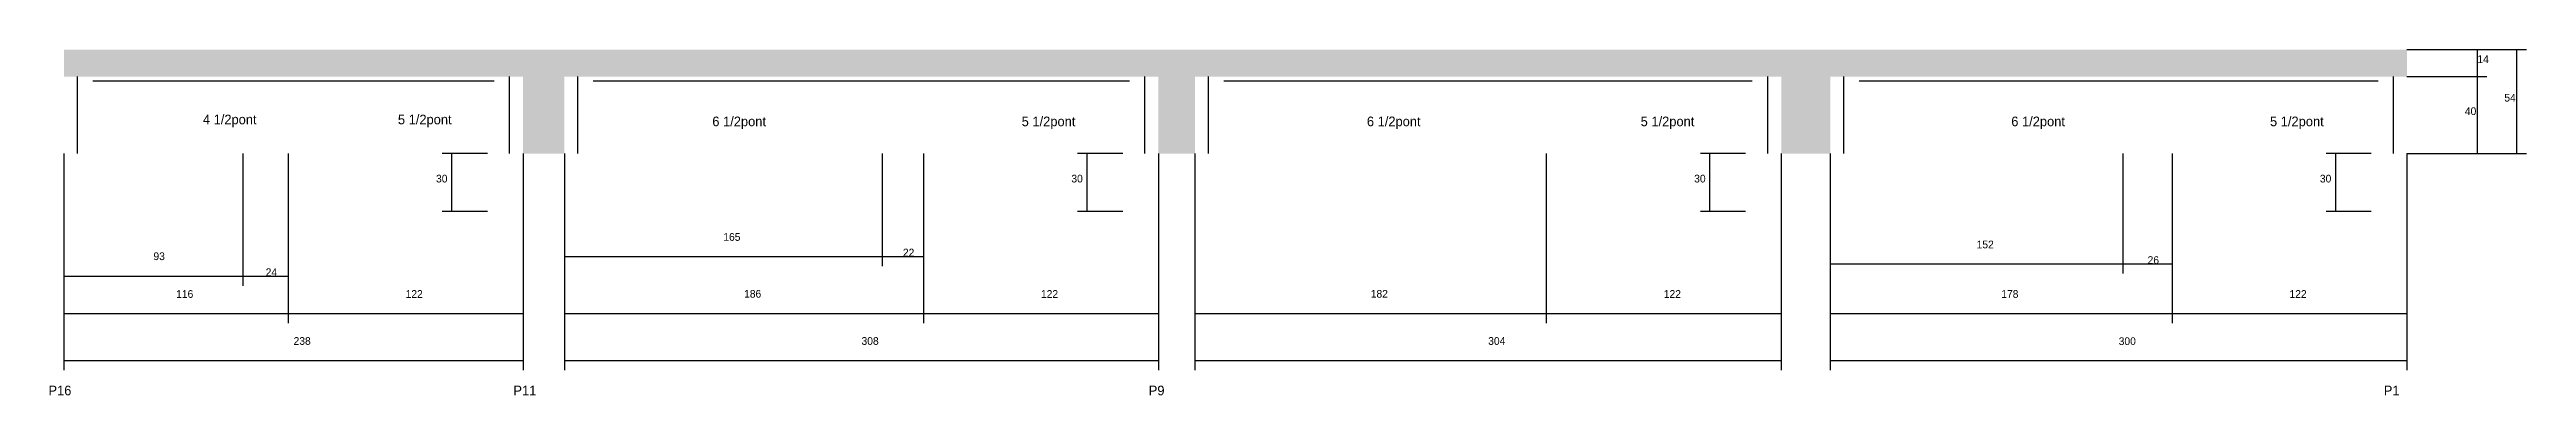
# Model space of a CAD drawing. Header units: metres. Extents: x -2848 to 22762, y -45195 to 1016.
# Drawn here: x 5906 to 7192, y -33594 to -33415 of the extents above; entities that cross this region are included whole.
import ezdxf

# ---------------------------------------------------------------- set-up
doc = ezdxf.new("R2010")
doc.units = ezdxf.units.M
for name, color, linetype in [('COTA', 4, 'Continuous'), ('Cota Seção (2x)', 4, 'Continuous'), ('NOMENCLATURA', 7, 'Continuous'), ('SARR_2.2x7', 40, 'Continuous')]:
    doc.layers.add(name, color=color, linetype=linetype)

msp = doc.modelspace()

# ---------------------------------------------------------------- texts
at = {"layer": 'COTA'}
for s, p in [('30', (6106.3, -33483.7)), ('30', (6436.3, -33483.7)), ('30', (6759.8, -33483.7)), ('30', (7084.8, -33483.7)), ('165', (6255.5, -33514)), ('152', (6906.5, -33517.9)), ('93', (5959.5, -33524)), ('22', (6348.8, -33522.1)), ('26', (6995.3, -33526)), ('116', (5971.3, -33543.6)), ('24', (6017.8, -33532.3)), ('122', (6090.5, -33543.6)), ('186', (6266.3, -33543.5)), ('122', (6420.5, -33543.6)), ('182', (6591.8, -33543.5)), ('122', (6744, -33543.6)), ('178', (6919.3, -33543.6)), ('122', (7069, -33543.6)), ('238', (6032.3, -33568)), ('308', (6327.3, -33568)), ('304', (6652.8, -33568)), ('300', (6980.3, -33568.1))]:
    msp.add_text(s, height=4, dxfattribs=at).set_placement(p)
at = {"layer": 'Cota Seção (2x)'}
for s, p in [('14', (7166.6, -33421.7)), ('40', (7160.1, -33448.7)), ('54', (7180.6, -33441.7))]:
    msp.add_text(s, height=4, dxfattribs=at).set_placement(p)
at = {"layer": 'NOMENCLATURA'}
for s, p in [('4 1/2pont', (5985.2, -33453.5)), ('5 1/2pont', (6086.5, -33453.5)), ('6 1/2pont', (6249.8, -33454.5)), ('5 1/2pont', (6410.5, -33454.5)), ('6 1/2pont', (6589.8, -33454.5)), ('5 1/2pont', (6732, -33454.5)), ('6 1/2pont', (6924.5, -33454.5)), ('5 1/2pont', (7058.9, -33454.5)), ('P16', (5905, -33594.2)), ('P11', (6146.5, -33594.2)), ('P9', (6476.5, -33594.2)), ('P1', (7118, -33594.2))]:
    msp.add_text(s, height=5, dxfattribs=at).set_placement(p)

# ---------------------------------------------------------------- hatches: boundary and pattern name
at = {"layer": 'COTA'}
h = msp.add_hatch(dxfattribs=at)
h.set_pattern_fill('AR-CONC', scale=0.03)
h.paths.add_polyline_path([(6173, -33428.7), (6481.5, -33428.7), (6481.5, -33468.7), (6500.5, -33468.7), (6500.5, -33428.7), (6805, -33428.7), (6805, -33468.7), (6830.5, -33468.7), (6830.5, -33428.7), (7130, -33428.7), (7130, -33414.7), (5913, -33414.7), (5913, -33428.7), (6151.5, -33428.7), (6151.5, -33468.7), (6173, -33468.7)])

# ---------------------------------------------------------------- linework, layer by layer
for p, q in [((5913, -33468.7), (5913, -33556.7)), ((5913, -33468.7), (5913, -33581.2)), ((5913, -33468.7), (5913, -33537.3)), ((6006, -33468.7), (6006, -33537.3)), ((6006, -33468.7), (6006, -33537.3)), ((6029.5, -33468.7), (6029.5, -33537.3)), ((6133, -33468.7), (6109.5, -33468.7)), ((6114.5, -33498.7), (6114.5, -33468.7)), ((6151.5, -33468.7), (6151.5, -33556.7)), ((6151.5, -33468.7), (6151.5, -33581.2)), ((6173, -33468.7), (6173, -33581.2)), ((6173, -33468.7), (6173, -33527.1)), ((6173, -33468.7), (6173, -33556.7)), ((6338, -33468.7), (6338, -33527.1)), ((6338, -33468.7), (6338, -33527.1)), ((6359.5, -33468.7), (6359.5, -33556.7)), ((6359.5, -33468.7), (6359.5, -33527.1)), ((6463, -33468.7), (6439.5, -33468.7)), ((6444.5, -33498.7), (6444.5, -33468.7)), ((6481.5, -33468.7), (6481.5, -33556.7)), ((6481.5, -33468.7), (6481.5, -33581.2)), ((6500.5, -33468.7), (6500.5, -33556.7)), ((6500.5, -33468.7), (6500.5, -33581.2)), ((6683, -33468.7), (6683, -33556.7)), ((6683, -33468.7), (6683, -33556.7)), ((6786.5, -33468.7), (6763, -33468.7)), ((6768, -33498.7), (6768, -33468.7)), ((6805, -33468.7), (6805, -33556.7)), ((6805, -33468.7), (6805, -33581.2)), ((6830.5, -33468.7), (6830.5, -33556.7)), ((6830.5, -33468.7), (6830.5, -33581.2)), ((6830.5, -33468.7), (6830.5, -33531)), ((6982.5, -33468.7), (6982.5, -33531)), ((6982.5, -33468.7), (6982.5, -33531)), ((7008, -33468.7), (7008, -33556.7)), ((7008, -33468.7), (7008, -33556.7)), ((7008, -33468.7), (7008, -33531)), ((7111.5, -33468.7), (7088, -33468.7)), ((7093, -33498.7), (7093, -33468.7)), ((7130, -33468.7), (7130, -33556.7)), ((7130, -33468.7), (7130, -33581.2)), ((6029.5, -33495.7), (6029.5, -33556.7)), ((6029.5, -33495.7), (6029.5, -33556.7)), ((6133, -33498.7), (6109.5, -33498.7)), ((6359.5, -33498.4), (6359.5, -33556.7)), ((6463, -33498.7), (6439.5, -33498.7)), ((6786.5, -33498.7), (6763, -33498.7)), ((7111.5, -33498.7), (7088, -33498.7)), ((6173, -33522.1), (6338, -33522.1)), ((6338, -33522.1), (6359.5, -33522.1)), ((6830.5, -33526), (6982.5, -33526)), ((6982.5, -33526), (7008, -33526)), ((5913, -33532.3), (6006, -33532.3)), ((6006, -33532.3), (6029.5, -33532.3)), ((5913, -33551.7), (6029.5, -33551.7)), ((6029.5, -33551.7), (6151.5, -33551.7)), ((6173, -33551.7), (6359.5, -33551.7)), ((6359.5, -33551.7), (6481.5, -33551.7)), ((6500.5, -33551.7), (6683, -33551.7)), ((6683, -33551.7), (6805, -33551.7)), ((6830.5, -33551.7), (7008, -33551.7)), ((7008, -33551.7), (7130, -33551.7)), ((5913, -33576.2), (6151.5, -33576.2)), ((6173, -33576.2), (6481.5, -33576.2)), ((6500.5, -33576.2), (6805, -33576.2)), ((6830.5, -33576.2), (7130, -33576.2))]:
    msp.add_line(p, q, dxfattribs=at)
at = {"layer": 'Cota Seção (2x)'}
for p, q in [((7130, -33414.7), (7171.6, -33414.7)), ((7130, -33414.7), (7192.1, -33414.7)), ((7166.6, -33428.7), (7166.6, -33414.7)), ((7187.1, -33468.7), (7187.1, -33414.7)), ((7130, -33428.7), (7171.6, -33428.7)), ((7130, -33428.7), (7171.6, -33428.7)), ((7166.6, -33468.7), (7166.6, -33428.7)), ((7130, -33468.7), (7171.6, -33468.7)), ((7130, -33468.7), (7192.1, -33468.7))]:
    msp.add_line(p, q, dxfattribs=at)
at = {"layer": 'SARR_2.2x7'}
for p, q in [((5920, -33468.7), (5920, -33428.7)), ((5928, -33430.9), (6029.5, -33430.9)), ((6029.5, -33430.9), (6136.5, -33430.9)), ((6144.5, -33468.7), (6144.5, -33428.7)), ((6180, -33468.7), (6180, -33428.7)), ((6188, -33430.9), (6359.5, -33430.9)), ((6359.5, -33430.9), (6466.5, -33430.9)), ((6474.5, -33468.7), (6474.5, -33428.7)), ((6507.5, -33468.7), (6507.5, -33428.7)), ((6515.5, -33430.9), (6683, -33430.9)), ((6683, -33430.9), (6790, -33430.9)), ((6798, -33468.7), (6798, -33428.7)), ((6837.5, -33468.7), (6837.5, -33428.7)), ((6845.5, -33430.9), (7008, -33430.9)), ((7008, -33430.9), (7115, -33430.9)), ((7123, -33468.7), (7123, -33428.7))]:
    msp.add_line(p, q, dxfattribs=at)

msp.set_redraw_order([(e.dxf.handle, doc.entitydb.next_handle()) for e in msp.query("TEXT MTEXT ATTDEF DIMENSION ARC_DIMENSION")])  # texts and dimensions are drawn at this point

doc.saveas('drawing.dxf')
